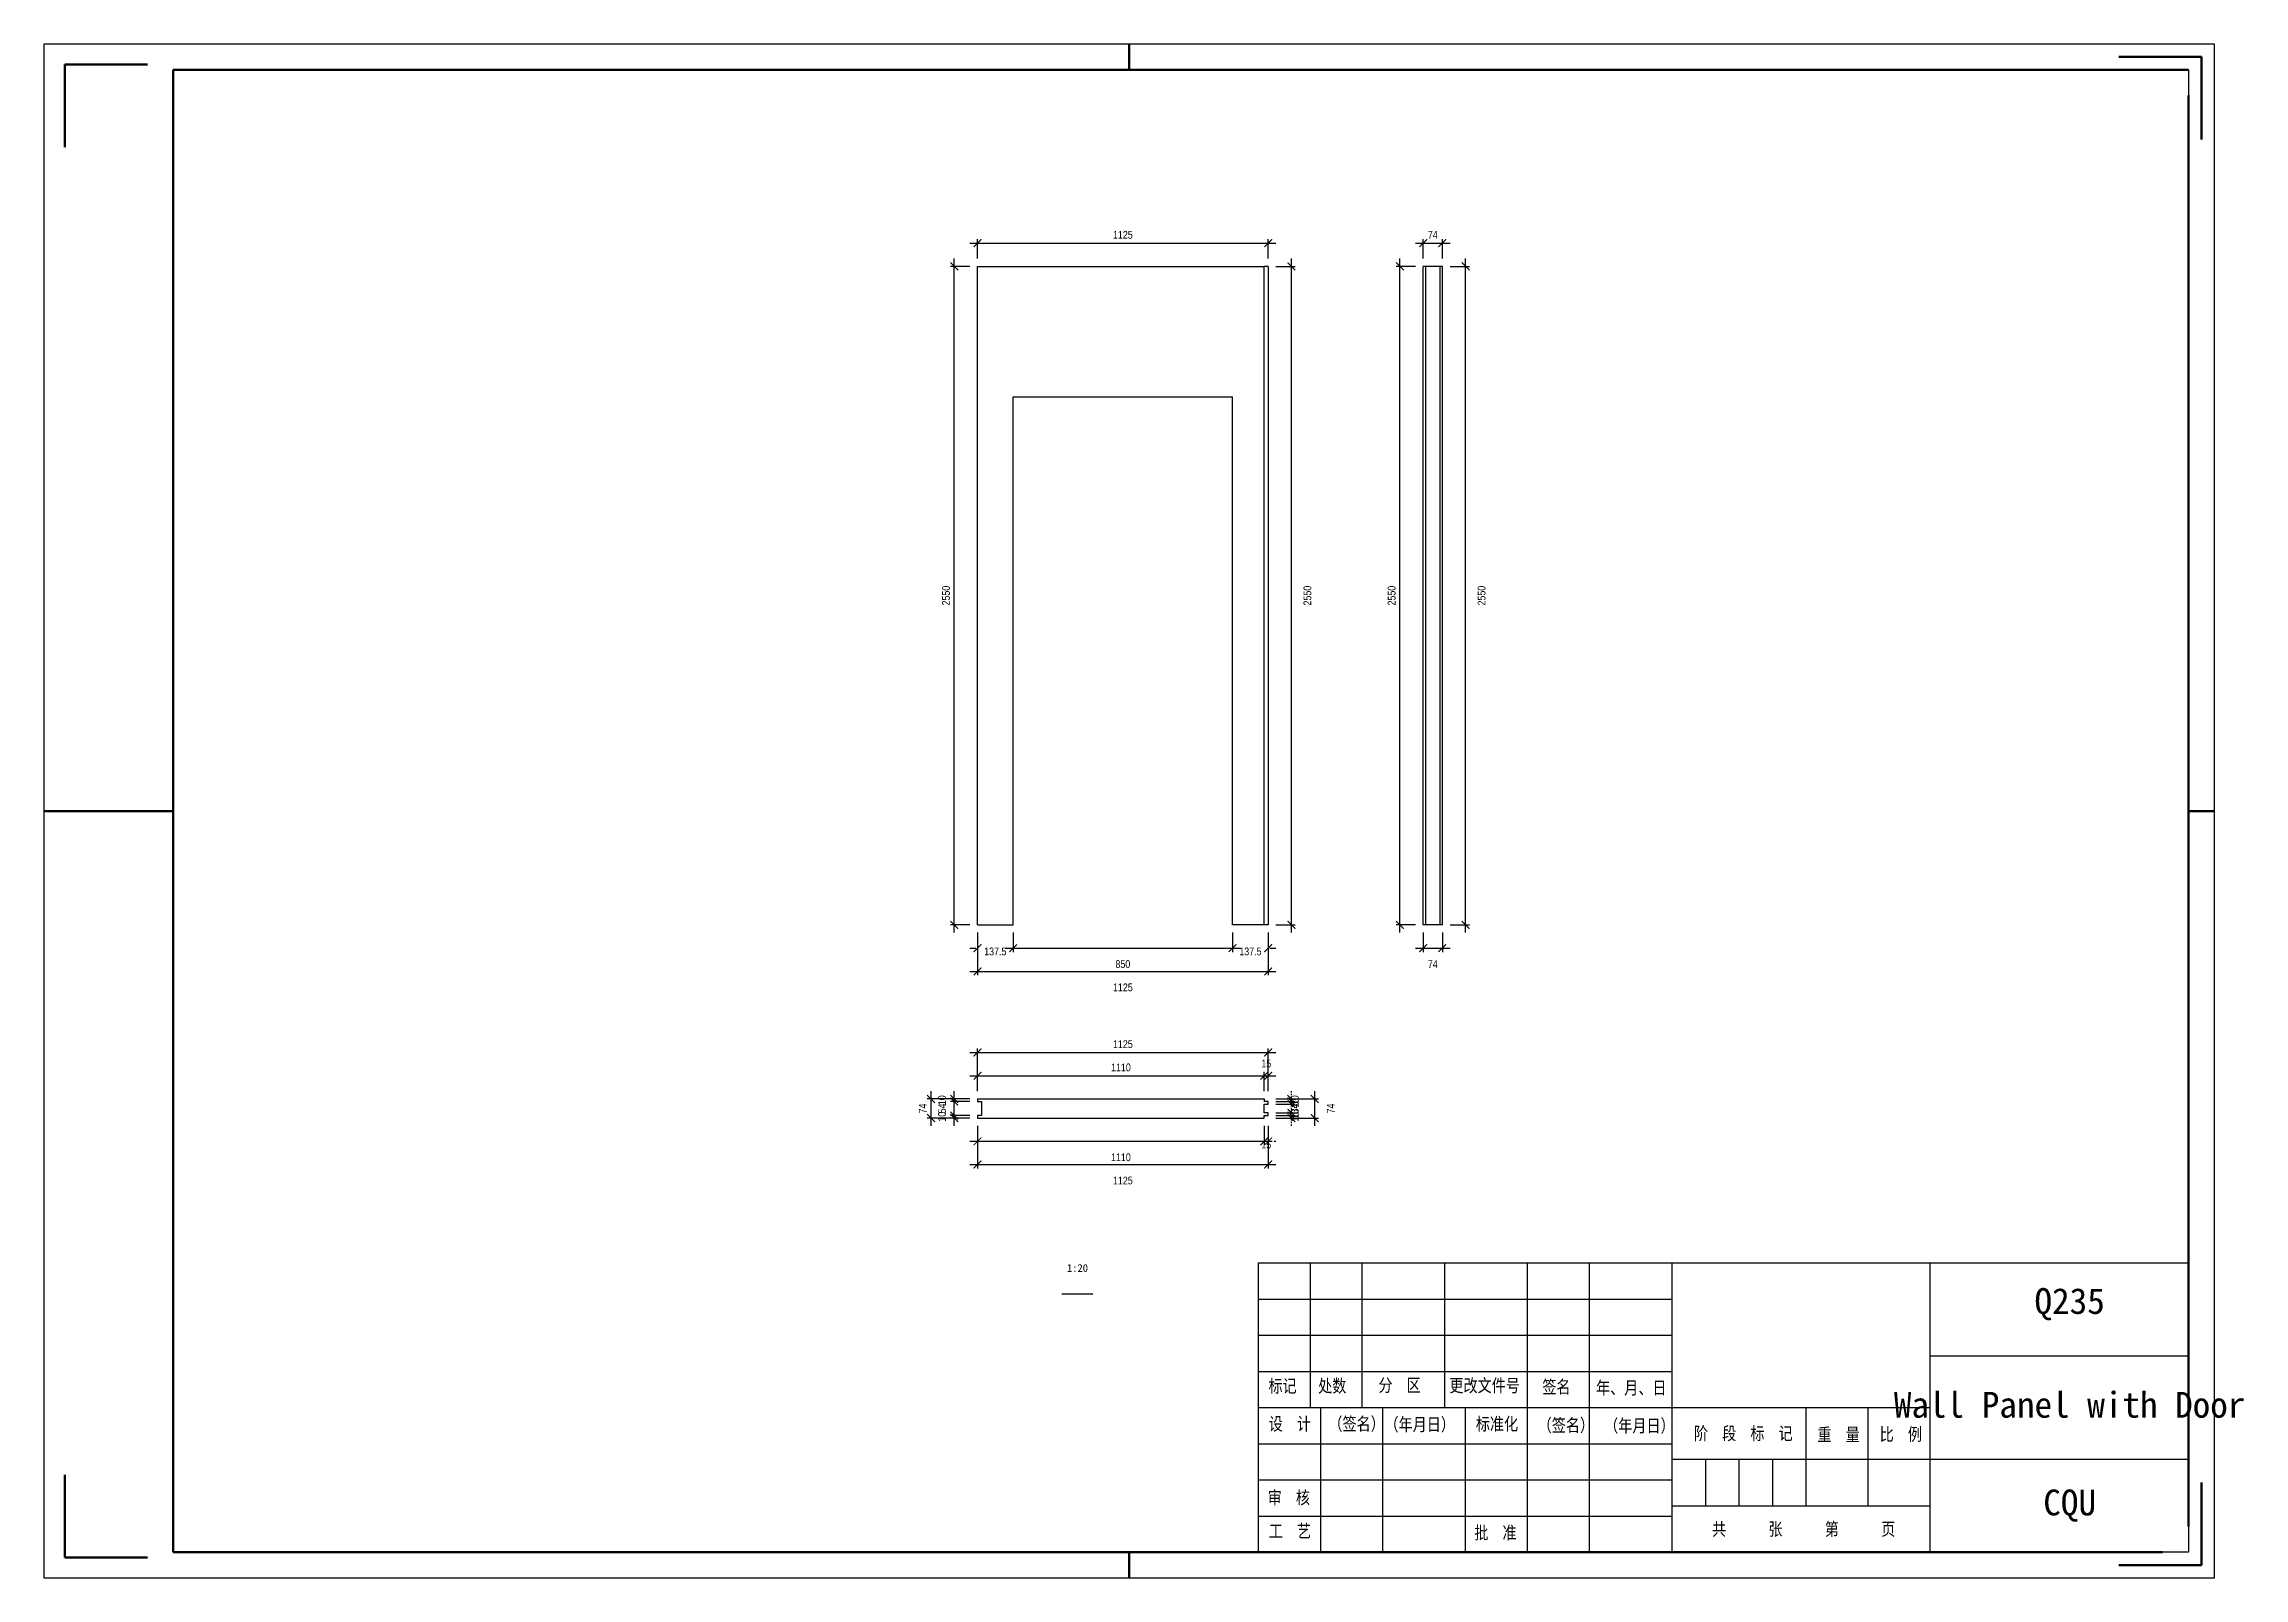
# Model space of a CAD drawing. Header units: millimetres. Extents: x 0 to 1925, y 0 to 4345.
# Drawn here: x 980 to 1405.7, y 3670 to 3967 of the extents above; entities that cross this region are included whole.
import ezdxf

# ---------------------------------------------------------------- set-up
doc = ezdxf.new("R2010")
doc.units = ezdxf.units.MM
doc.layers.add('总内框线', color=7, linetype='Continuous', lineweight=50)
doc.layers.add('总外框线', color=7, linetype='Continuous', lineweight=30)
doc.styles.add('OpenSansCondensed-Light', font='OpenSansCondensed-Light.ttf')
doc.styles.add('陈杰（2）', font='gbenor.shx', dxfattribs={"width": 0.8, "bigfont": 'gbcbig.shx'})
doc.dimstyles.new('EZDXF', dxfattribs={"dimtxt": 0.25, "dimasz": 0.175, "dimexe": 0.375, "dimexo": 0.125, "dimgap": 0.1, "dimtad": 1, "dimlfac": 100, "dimzin": 12, "dimdsep": 46, "dimtxsty": 'OpenSansCondensed-Light', "dimblk": 'ARCHTICK', "dimcen": 2.5, "dimazin": 3, "dimtfac": 0.5, "dimtmove": 2, "dimatfit": 3, "dimarcsym": 0})

msp = doc.modelspace()

# ---------------------------------------------------------------- texts
at = {"attachment_point": 5}
for s, insert, char_height in [('1:20', (1180, 3730), 1.5), ('Q235', (1372, 3723), 5), ('Wall Panel with Door', (1372, 3703.5), 5), ('CQU', (1372, 3684), 5)]:
    msp.add_mtext(s, dxfattribs=dict(at, insert=insert, char_height=char_height))
at = {"char_height": 2.5, "width": 93.0192856, "attachment_point": 1, "style": '陈杰（2）'}
for s, insert in [('{\\fSimSun|b0|i0|c134|p2;标记}', (1216.95482, 3708.44053)), ('{\\fSimSun|b0|i0|c134|p2;处数}', (1226.57596, 3708.45543)), ('{\\fSimSun|b0|i0|c134|p2;分\u3000区}', (1238.23692, 3708.57959)), ('{\\fSimSun|b0|i0|c134|p2;更改文件号}', (1251.97169, 3708.52496)), ('{\\fSimSun|b0|i0|c134|p2;签名}', (1269.95608, 3708.2667)), ('{\\fSimSun|b0|i0|c134|p2;年、月、日}', (1280.35064, 3708.07301)), ('{\\fSimSun|b0|i0|c134|p2;设\u3000计}', (1217.01432, 3701.10007)), ('{\\fSimSun|b0|i0|c134|p2;（签名）}', (1228.55629, 3701.10007)), ('{\\fSimSun|b0|i0|c134|p2;\u3000（年月日）}', (1236.68156, 3700.98584)), ('{\\fSimSun|b0|i0|c134|p2;标准化}', (1257.08823, 3701.08517)), ('{\\fSimSun|b0|i0|c134|p2;（签名）}', (1269.05516, 3700.83685)), ('{\\fSimSun|b0|i0|c134|p2;（年月日）}', (1281.923, 3700.73752)), ('{\\fSimSun|b0|i0|c134|p2;阶\u3000段\u3000标\u3000记}', (1299.30395, 3699.25254)), ('{\\fSimSun|b0|i0|c134|p2;重\u3000量}', (1323.18681, 3699.02408)), ('{\\fSimSun|b0|i0|c134|p2;比\u3000例}', (1335.23873, 3699.09361)), ('{\\fSimSun|b0|i0|c134|p2;审\u3000核}', (1216.81034, 3686.83138)), ('{\\fSimSun|b0|i0|c134|p2;工\u3000艺}', (1217.01432, 3680.34515)), ('{\\fSimSun|b0|i0|c134|p2;批\u3000准}', (1256.78226, 3680.0273)), ('{\\fSimSun|b0|i0|c134|p2;共\u3000\u3000\u3000张\u3000\u3000\u3000第\u3000\u3000\u3000页}', (1302.79713, 3680.72757))]:
    msp.add_mtext(s, dxfattribs=dict(at, insert=insert))

# ---------------------------------------------------------------- blocks, each defined once
blk = doc.blocks.new('_ARCHTICK')
at = {"color": 0, "linetype": 'ByBlock', "const_width": 0.15}
blk.add_lwpolyline([(-0.5, -0.5), (0.5, 0.5)], dxfattribs=at)

# ---------------------------------------------------------------- dimensions: what is measured, and where the dimension line sits
for base, p1, p2, location, override in [((1160.65401, 3928.45), (1160.65401, 3923.95), (1216.90401, 3923.95), (1188.77901, 3930.05), {"dimtxt": 1.5, "dimasz": 1.5, "dimexe": 0.75, "dimexo": 1.5, "dimtad": 1, "dimlfac": 20, "dimblk": 'ARCHTICK', "dimsah": 0, "dimtsz": 0, "dimdle": 1.5, "dimtmove": 2}), ((1246.90401, 3928.45), (1246.90401, 3923.95), (1250.60401, 3923.95), (1248.75401, 3930.05), {"dimtxt": 1.5, "dimasz": 1.5, "dimexe": 0.75, "dimexo": 1.5, "dimtad": 1, "dimlfac": 20, "dimblk": 'ARCHTICK', "dimsah": 0, "dimtsz": 0, "dimdle": 1.5, "dimtmove": 2}), ((1160.65401, 3791.95), (1160.65401, 3796.45), (1167.52901, 3796.45), (1164.09151, 3791.3), {"dimtxt": 1.5, "dimasz": 1.5, "dimexe": 0.75, "dimexo": 1.5, "dimtad": 4, "dimlfac": 20, "dimblk": 'ARCHTICK', "dimsah": 0, "dimtsz": 0, "dimdle": 1.5, "dimtmove": 2}), ((1160.65401, 3787.45), (1160.65401, 3796.45), (1216.90401, 3796.45), (1188.77901, 3784.35), {"dimtxt": 1.5, "dimasz": 1.5, "dimexe": 0.75, "dimexo": 1.5, "dimtad": 4, "dimlfac": 20, "dimblk": 'ARCHTICK', "dimsah": 0, "dimtsz": 0, "dimdle": 1.5, "dimtmove": 2}), ((1167.52901, 3791.95), (1167.52901, 3796.45), (1210.02901, 3796.45), (1188.77901, 3788.85), {"dimtxt": 1.5, "dimasz": 1.5, "dimexe": 0.75, "dimexo": 1.5, "dimtad": 4, "dimlfac": 20, "dimblk": 'ARCHTICK', "dimsah": 0, "dimtsz": 0, "dimdle": 1.5, "dimtmove": 2}), ((1210.02901, 3791.95), (1210.02901, 3796.45), (1216.90401, 3796.45), (1213.46651, 3791.3), {"dimtxt": 1.5, "dimasz": 1.5, "dimexe": 0.75, "dimexo": 1.5, "dimtad": 4, "dimlfac": 20, "dimblk": 'ARCHTICK', "dimsah": 0, "dimtsz": 0, "dimdle": 1.5, "dimtmove": 2}), ((1246.90401, 3791.95), (1246.90401, 3796.45), (1250.60401, 3796.45), (1248.75401, 3788.85), {"dimtxt": 1.5, "dimasz": 1.5, "dimexe": 0.75, "dimexo": 1.5, "dimtad": 4, "dimlfac": 20, "dimblk": 'ARCHTICK', "dimsah": 0, "dimtsz": 0, "dimdle": 1.5, "dimtmove": 2}), ((1160.65401, 3771.75), (1160.65401, 3762.75), (1216.90401, 3762.75), (1188.77901, 3773.35), {"dimtxt": 1.5, "dimasz": 1.5, "dimexe": 0.75, "dimexo": 1.5, "dimtad": 1, "dimlfac": 20, "dimblk": 'ARCHTICK', "dimsah": 0, "dimtsz": 0, "dimdle": 1.5, "dimtmove": 2}), ((1160.65401, 3767.25), (1160.65401, 3762.75), (1216.15401, 3762.75), (1188.40401, 3768.85), {"dimtxt": 1.5, "dimasz": 1.5, "dimexe": 0.75, "dimexo": 1.5, "dimtad": 1, "dimlfac": 20, "dimblk": 'ARCHTICK', "dimsah": 0, "dimtsz": 0, "dimdle": 1.5, "dimtmove": 2}), ((1216.15401, 3767.25), (1216.15401, 3762.75), (1216.90401, 3762.75), (1216.52901, 3769.6), {"dimtxt": 1.5, "dimasz": 1.5, "dimexe": 0.75, "dimexo": 1.5, "dimtad": 1, "dimlfac": 20, "dimblk": 'ARCHTICK', "dimsah": 0, "dimtsz": 0, "dimdle": 1.5, "dimtmove": 2}), ((1160.65401, 3754.55), (1160.65401, 3759.05), (1216.15401, 3759.05), (1188.40401, 3751.45), {"dimtxt": 1.5, "dimasz": 1.5, "dimexe": 0.75, "dimexo": 1.5, "dimtad": 4, "dimlfac": 20, "dimblk": 'ARCHTICK', "dimsah": 0, "dimtsz": 0, "dimdle": 1.5, "dimtmove": 2}), ((1160.65401, 3750.05), (1160.65401, 3759.05), (1216.90401, 3759.05), (1188.77901, 3746.95), {"dimtxt": 1.5, "dimasz": 1.5, "dimexe": 0.75, "dimexo": 1.5, "dimtad": 4, "dimlfac": 20, "dimblk": 'ARCHTICK', "dimsah": 0, "dimtsz": 0, "dimdle": 1.5, "dimtmove": 2}), ((1216.15401, 3754.55), (1216.15401, 3759.05), (1216.90401, 3759.05), (1216.52901, 3753.9), {"dimtxt": 1.5, "dimasz": 1.5, "dimexe": 0.75, "dimexo": 1.5, "dimtad": 4, "dimlfac": 20, "dimblk": 'ARCHTICK', "dimsah": 0, "dimtsz": 0, "dimdle": 1.5, "dimtmove": 2})]:
    msp.add_linear_dim(base=base, p1=p1, p2=p2, location=location, dimstyle='EZDXF', override=override).render()
for base, p1, p2, location, override in [((1156.15401, 3796.45), (1160.65401, 3796.45), (1160.65401, 3923.95), (1154.55401, 3860.2), {"dimtxt": 1.5, "dimasz": 1.5, "dimexe": 0.75, "dimexo": 1.5, "dimtad": 1, "dimlfac": 20, "dimblk": 'ARCHTICK', "dimsah": 0, "dimtsz": 0, "dimdle": 1.5, "dimtmove": 2}), ((1221.40401, 3796.45), (1216.90401, 3796.45), (1216.90401, 3923.95), (1224.50401, 3860.2), {"dimtxt": 1.5, "dimasz": 1.5, "dimexe": 0.75, "dimexo": 1.5, "dimtad": 4, "dimlfac": 20, "dimblk": 'ARCHTICK', "dimsah": 0, "dimtsz": 0, "dimdle": 1.5, "dimtmove": 2}), ((1242.40401, 3796.45), (1246.90401, 3796.45), (1246.90401, 3923.95), (1240.80401, 3860.2), {"dimtxt": 1.5, "dimasz": 1.5, "dimexe": 0.75, "dimexo": 1.5, "dimtad": 1, "dimlfac": 20, "dimblk": 'ARCHTICK', "dimsah": 0, "dimtsz": 0, "dimdle": 1.5, "dimtmove": 2}), ((1255.10401, 3796.45), (1250.60401, 3796.45), (1250.60401, 3923.95), (1258.20401, 3860.2), {"dimtxt": 1.5, "dimasz": 1.5, "dimexe": 0.75, "dimexo": 1.5, "dimtad": 4, "dimlfac": 20, "dimblk": 'ARCHTICK', "dimsah": 0, "dimtsz": 0, "dimdle": 1.5, "dimtmove": 2}), ((1151.65401, 3759.05), (1160.65401, 3759.05), (1160.65401, 3762.75), (1150.05401, 3760.9), {"dimtxt": 1.5, "dimasz": 1.5, "dimexe": 0.75, "dimexo": 1.5, "dimtad": 1, "dimlfac": 20, "dimblk": 'ARCHTICK', "dimsah": 0, "dimtsz": 0, "dimdle": 1.5, "dimtmove": 2}), ((1156.15401, 3762.25), (1160.65401, 3762.25), (1160.65401, 3762.75), (1153.80401, 3762.5), {"dimtxt": 1.5, "dimasz": 1.5, "dimexe": 0.75, "dimexo": 1.5, "dimtad": 1, "dimlfac": 20, "dimblk": 'ARCHTICK', "dimsah": 0, "dimtsz": 0, "dimdle": 1.5, "dimtmove": 2}), ((1156.15401, 3759.55), (1160.65401, 3759.55), (1160.65401, 3762.25), (1153.80401, 3760.9), {"dimtxt": 1.5, "dimasz": 1.5, "dimexe": 0.75, "dimexo": 1.5, "dimtad": 1, "dimlfac": 20, "dimblk": 'ARCHTICK', "dimsah": 0, "dimtsz": 0, "dimdle": 1.5, "dimtmove": 2}), ((1221.40401, 3762.25), (1216.90401, 3762.25), (1216.90401, 3762.75), (1222.05401, 3762.5), {"dimtxt": 1.5, "dimasz": 1.5, "dimexe": 0.75, "dimexo": 1.5, "dimtad": 4, "dimlfac": 20, "dimblk": 'ARCHTICK', "dimsah": 0, "dimtsz": 0, "dimdle": 1.5, "dimtmove": 2}), ((1225.90401, 3759.05), (1216.90401, 3759.05), (1216.90401, 3762.75), (1229.00401, 3760.9), {"dimtxt": 1.5, "dimasz": 1.5, "dimexe": 0.75, "dimexo": 1.5, "dimtad": 4, "dimlfac": 20, "dimblk": 'ARCHTICK', "dimsah": 0, "dimtsz": 0, "dimdle": 1.5, "dimtmove": 2}), ((1221.40401, 3761.75), (1216.90401, 3761.75), (1216.90401, 3762.25), (1222.05401, 3762), {"dimtxt": 1.5, "dimasz": 1.5, "dimexe": 0.75, "dimexo": 1.5, "dimtad": 4, "dimlfac": 20, "dimblk": 'ARCHTICK', "dimsah": 0, "dimtsz": 0, "dimdle": 1.5, "dimtmove": 2}), ((1156.15401, 3759.05), (1160.65401, 3759.05), (1160.65401, 3759.55), (1153.80401, 3759.3), {"dimtxt": 1.5, "dimasz": 1.5, "dimexe": 0.75, "dimexo": 1.5, "dimtad": 1, "dimlfac": 20, "dimblk": 'ARCHTICK', "dimsah": 0, "dimtsz": 0, "dimdle": 1.5, "dimtmove": 2}), ((1221.40401, 3760.05), (1216.90401, 3760.05), (1216.90401, 3761.75), (1222.05401, 3760.9), {"dimtxt": 1.5, "dimasz": 1.5, "dimexe": 0.75, "dimexo": 1.5, "dimtad": 4, "dimlfac": 20, "dimblk": 'ARCHTICK', "dimsah": 0, "dimtsz": 0, "dimdle": 1.5, "dimtmove": 2}), ((1221.40401, 3759.55), (1216.90401, 3759.55), (1216.90401, 3760.05), (1222.05401, 3759.8), {"dimtxt": 1.5, "dimasz": 1.5, "dimexe": 0.75, "dimexo": 1.5, "dimtad": 4, "dimlfac": 20, "dimblk": 'ARCHTICK', "dimsah": 0, "dimtsz": 0, "dimdle": 1.5, "dimtmove": 2}), ((1221.40401, 3759.05), (1216.90401, 3759.05), (1216.90401, 3759.55), (1222.05401, 3759.3), {"dimtxt": 1.5, "dimasz": 1.5, "dimexe": 0.75, "dimexo": 1.5, "dimtad": 4, "dimlfac": 20, "dimblk": 'ARCHTICK', "dimsah": 0, "dimtsz": 0, "dimdle": 1.5, "dimtmove": 2})]:
    msp.add_linear_dim(base=base, p1=p1, p2=p2, angle=90, location=location, dimstyle='EZDXF', override=override).render()

# ---------------------------------------------------------------- linework, layer by layer
for p, q in [((1395, 3962), (1395, 3777)), ((1160.65401, 3923.95), (1216.15401, 3923.95)), ((1160.65401, 3796.45), (1160.65401, 3923.95)), ((1216.15401, 3796.45), (1216.15401, 3923.95)), ((1216.90401, 3923.95), (1216.15401, 3923.95)), ((1216.90401, 3923.95), (1216.90401, 3796.45)), ((1247.40401, 3923.95), (1246.90401, 3923.95)), ((1246.90401, 3796.45), (1246.90401, 3923.95)), ((1247.40401, 3796.45), (1247.40401, 3923.95)), ((1250.10401, 3923.95), (1247.40401, 3923.95)), ((1250.60401, 3923.95), (1250.10401, 3923.95)), ((1250.10401, 3923.95), (1250.10401, 3796.45)), ((1250.60401, 3796.45), (1250.60401, 3923.95)), ((1167.52901, 3898.7), (1210.02901, 3898.7)), ((1167.52901, 3796.45), (1167.52901, 3898.7)), ((1210.02901, 3796.45), (1210.02901, 3898.7)), ((1160.65401, 3796.45), (1167.52901, 3796.45)), ((1216.15401, 3796.45), (1210.02901, 3796.45)), ((1216.90401, 3796.45), (1216.15401, 3796.45)), ((1247.40401, 3796.45), (1246.90401, 3796.45)), ((1250.10401, 3796.45), (1247.40401, 3796.45)), ((1250.60401, 3796.45), (1250.10401, 3796.45)), ((1160.65401, 3762.75), (1216.15401, 3762.75)), ((1160.65401, 3762.75), (1160.65401, 3762.25)), ((1160.65401, 3762.25), (1161.40401, 3762.25)), ((1161.40401, 3759.55), (1160.65401, 3759.55)), ((1160.65401, 3759.55), (1160.65401, 3759.05)), ((1161.40401, 3762.25), (1161.40401, 3759.55)), ((1216.15401, 3762.75), (1216.15401, 3762.25)), ((1216.90401, 3762.25), (1216.15401, 3762.25)), ((1216.15401, 3761.75), (1216.90401, 3761.75)), ((1216.15401, 3760.05), (1216.15401, 3761.75)), ((1216.90401, 3760.05), (1216.15401, 3760.05)), ((1216.15401, 3759.55), (1216.90401, 3759.55)), ((1216.15401, 3759.05), (1216.15401, 3759.55)), ((1216.90401, 3761.75), (1216.90401, 3762.25)), ((1216.90401, 3759.55), (1216.90401, 3760.05)), ((1160.65401, 3759.05), (1216.15401, 3759.05)), ((1215, 3731), (1395, 3731)), ((1215, 3675), (1215, 3731)), ((1225, 3731), (1225, 3703)), ((1235, 3731), (1235, 3703)), ((1251, 3731), (1251, 3703)), ((1267, 3731), (1267, 3703)), ((1279, 3731), (1279, 3675)), ((1295, 3731), (1295, 3675)), ((1345, 3675), (1345, 3731)), ((1395, 3731), (1395, 3675)), ((1177, 3725), (1183, 3725)), ((1215, 3724), (1295, 3724)), ((1215, 3717), (1295, 3717)), ((1345, 3713), (1395, 3713)), ((1215, 3710), (1295, 3710)), ((1215, 3703), (1345, 3703)), ((1227, 3703), (1227, 3675)), ((1239, 3703), (1239, 3675)), ((1255, 3703), (1255, 3675)), ((1267, 3703), (1267, 3675)), ((1321, 3684), (1321, 3703)), ((1333, 3684), (1333, 3703)), ((1215, 3696), (1295, 3696)), ((1295, 3693), (1345, 3693)), ((1301.5, 3693), (1301.5, 3684)), ((1308, 3693), (1308, 3684)), ((1314.5, 3693), (1314.5, 3684)), ((1345, 3693), (1395, 3693)), ((1215, 3689), (1295, 3689)), ((1295, 3684), (1345, 3684)), ((1215, 3682), (1295, 3682)), ((1395, 3675), (1215, 3675))]:
    msp.add_line(p, q)
at = {"layer": '总内框线'}
for p, q in [((1190, 3962), (1190, 3967)), ((1397.5, 3964.5), (1381.5, 3964.5)), ((1397.5, 3964.5), (1397.5, 3948.5)), ((984, 3963), (984, 3947)), ((984, 3963), (1000, 3963)), ((1005, 3675), (1005, 3962)), ((1005, 3962), (1395, 3962)), ((1395, 3957), (1395, 3680)), ((980, 3818.5), (1005, 3818.5)), ((1395, 3818.5), (1400, 3818.5)), ((984, 3674), (984, 3690)), ((1397.5, 3672.5), (1397.5, 3688.5)), ((1390, 3675), (1005, 3675)), ((1190, 3670), (1190, 3675)), ((984, 3674), (1000, 3674)), ((1397.5, 3672.5), (1381.5, 3672.5))]:
    msp.add_line(p, q, dxfattribs=at)
at = {"layer": '总外框线'}
for p, q in [((980, 3670), (980, 3967)), ((980, 3967), (1400, 3967)), ((1400, 3967), (1400, 3670)), ((1400, 3670), (980, 3670))]:
    msp.add_line(p, q, dxfattribs=at)

msp.set_redraw_order([(e.dxf.handle, doc.entitydb.next_handle()) for e in msp.query("TEXT MTEXT ATTDEF DIMENSION ARC_DIMENSION")])  # texts and dimensions are drawn at this point

doc.saveas('drawing.dxf')
